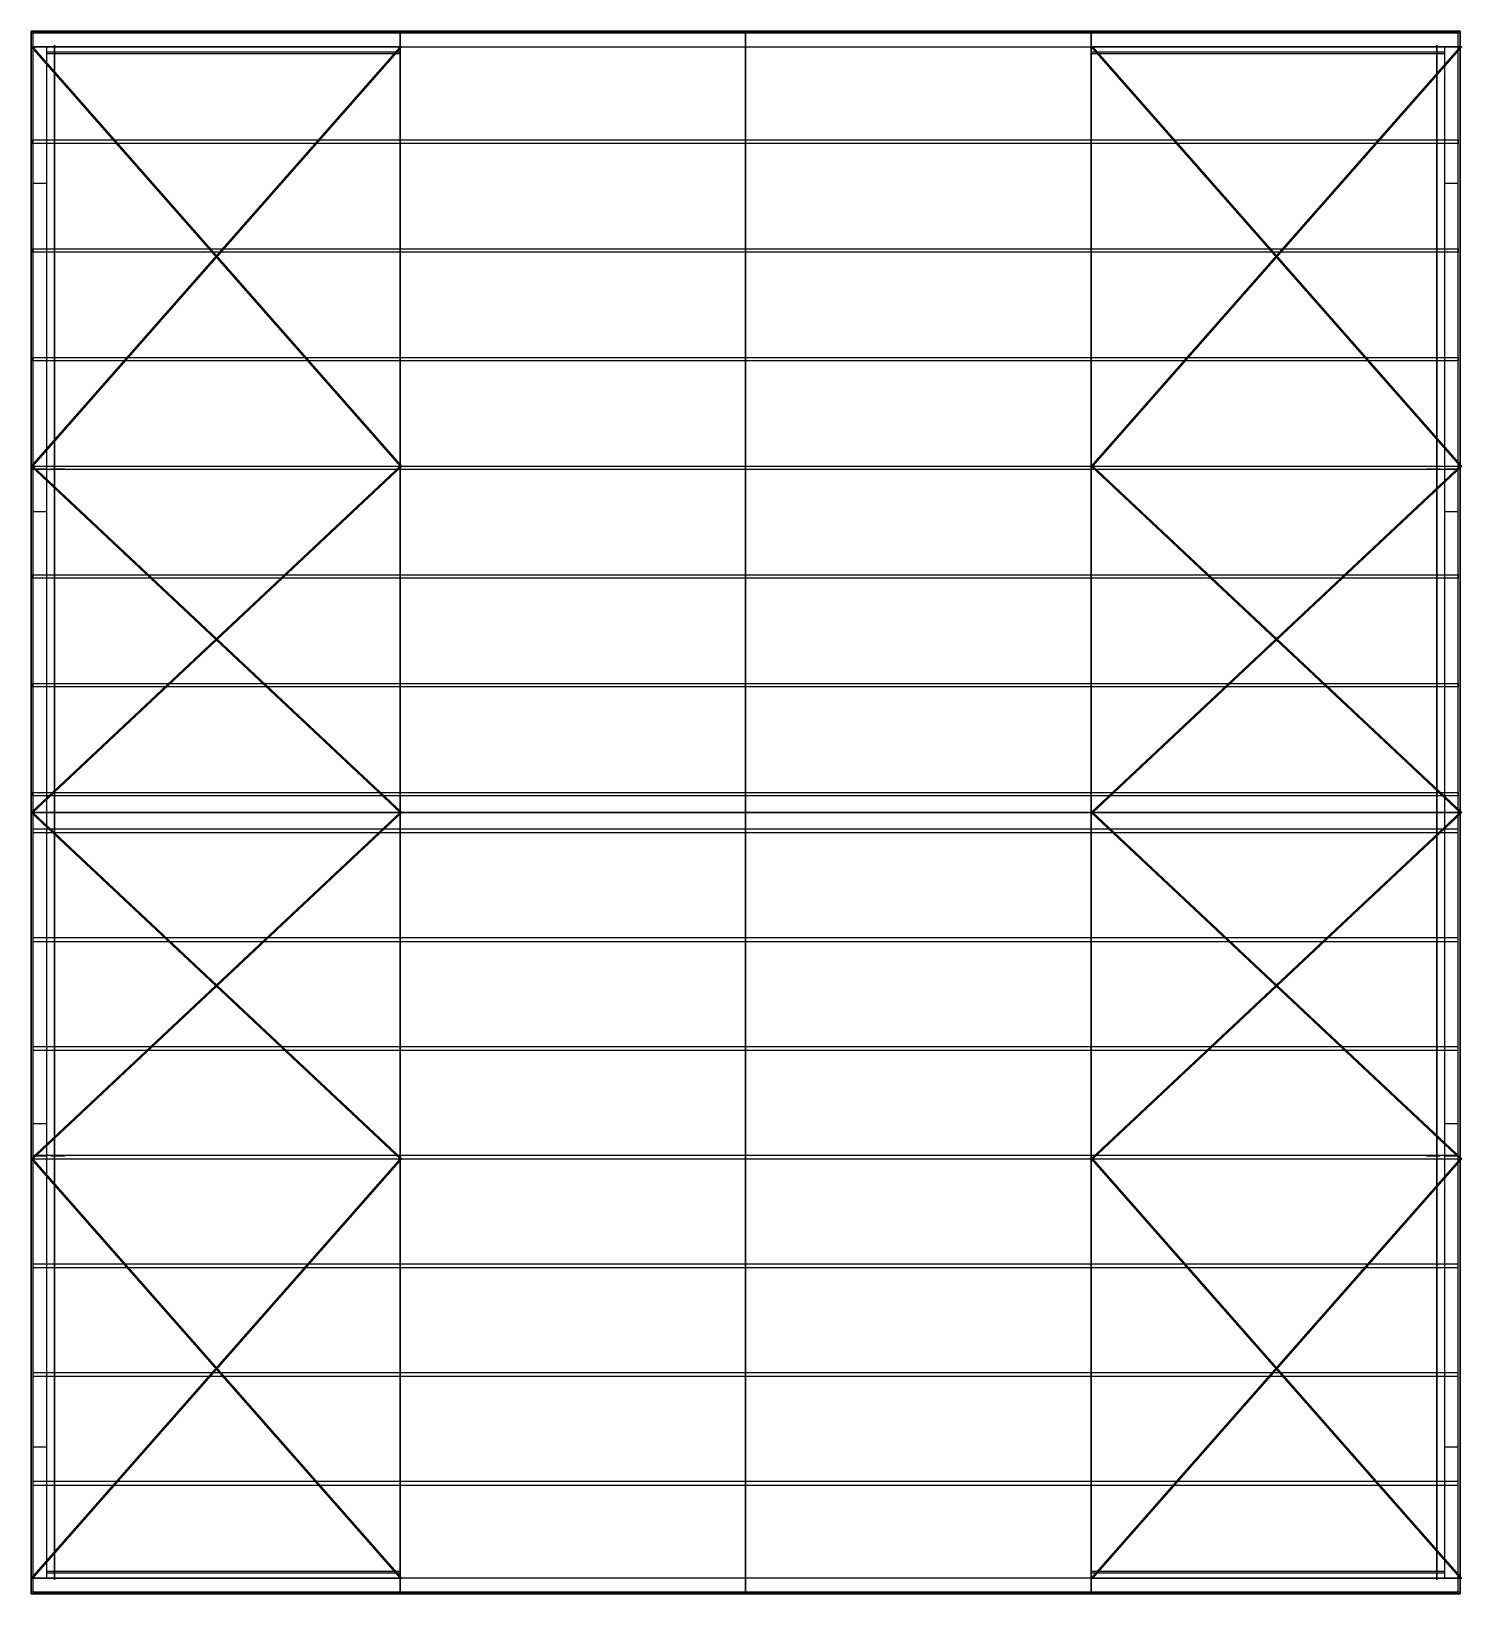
# Model space of a CAD drawing. Extents: x 0 to 20695, y 0 to 22596.
import ezdxf

# ---------------------------------------------------------------- set-up
doc = ezdxf.new("R2010")
doc.units = 0
doc.linetypes.add('CONTIN', pattern=[0])
for name, color, linetype in [('Building_Struts', 7, 'CONTIN'), ('Default', 7, 'CONTIN'), ('Floor_surface', 3, 'CONTIN'), ('Frame_lines', 7, 'CONTIN'), ('Roof_purlins', 4, 'CONTIN'), ('Roof_surface', 1, 'CONTIN'), ('Wall_Framing', 1, 'CONTIN'), ('Wall_girts', 5, 'CONTIN'), ('Wall_surfaces', 2, 'CONTIN'), ('Wind_bracing', 8, 'CONTIN')]:
    doc.layers.add(name, color=color, linetype=linetype)

# ---------------------------------------------------------------- blocks, each defined once
blk = doc.blocks.new('BUILD1')
at = {"layer": 'Building_Struts', "color": 4}
for points, invisible_edges in [([(210.039, 880.748, 210.63), (0, 880.748, 210.63), (0, 888.622, 210.63)], 12), ([(210.039, 880.748, 210.63), (0, 888.622, 210.63), (210.039, 888.622, 210.63)], 5), ([(813.78, 880.748, 210.63), (603.74, 880.748, 210.63), (603.74, 888.622, 210.63)], 12), ([(813.78, 880.748, 210.63), (603.74, 888.622, 210.63), (813.78, 888.622, 210.63)], 5), ([(0, 8.858, 210.63), (210.039, 8.858, 210.63), (210.039, 0.984, 210.63)], 12), ([(0, 8.858, 210.63), (210.039, 0.984, 210.63), (0, 0.984, 210.63)], 5), ([(603.74, 8.858, 210.63), (813.78, 8.858, 210.63), (813.78, 0.984, 210.63)], 12), ([(603.74, 8.858, 210.63), (813.78, 0.984, 210.63), (603.74, 0.984, 210.63)], 5)]:
    blk.add_3dface(points, dxfattribs=dict(at, invisible_edges=invisible_edges))
at = {"layer": 'Floor_surface', "color": 2}
for points, invisible_edges in [([(0, 0), (813.78, 0), (813.78, 889.606)], 12), ([(0, 0), (813.78, 889.606), (0, 889.606)], 5)]:
    blk.add_3dface(points, dxfattribs=dict(at, invisible_edges=invisible_edges))
at = {"layer": 'Frame_lines', "color": 1}
for points, invisible_edges in [([(13.189, 871.89, 19.685), (13.189, 881.732, 19.685), (13.189, 881.732, 279.528)], 12), ([(13.189, 871.89, 19.685), (13.189, 881.732, 279.528), (13.189, 854.173, 264.098)], 7), ([(13.189, 854.173, 264.098), (13.189, 881.732, 279.528), (13.189, 671.664, 332.054)], 13), ([(210.039, 871.89, 19.685), (210.039, 881.732, 19.685), (210.039, 881.732, 279.528)], 12), ([(210.039, 871.89, 19.685), (210.039, 881.732, 279.528), (210.039, 854.173, 264.098)], 7), ([(210.039, 854.173, 264.098), (210.039, 881.732, 279.528), (210.039, 671.664, 332.054)], 13), ([(406.89, 871.89, 19.685), (406.89, 881.732, 19.685), (406.89, 881.732, 279.528)], 12), ([(406.89, 871.89, 19.685), (406.89, 881.732, 279.528), (406.89, 854.173, 264.098)], 7), ([(406.89, 854.173, 264.098), (406.89, 881.732, 279.528), (406.89, 671.664, 332.054)], 13), ([(603.74, 871.89, 19.685), (603.74, 881.732, 19.685), (603.74, 881.732, 279.528)], 12), ([(603.74, 871.89, 19.685), (603.74, 881.732, 279.528), (603.74, 854.173, 264.098)], 7), ([(603.74, 854.173, 264.098), (603.74, 881.732, 279.528), (603.74, 671.664, 332.054)], 13), ([(800.591, 871.89, 19.685), (800.591, 881.732, 19.685), (800.591, 881.732, 279.528)], 12), ([(800.591, 871.89, 19.685), (800.591, 881.732, 279.528), (800.591, 854.173, 264.098)], 7), ([(800.591, 854.173, 264.098), (800.591, 881.732, 279.528), (800.591, 671.664, 332.054)], 13), ([(13.189, 854.173, 264.098), (13.189, 671.664, 332.054), (13.189, 668.322, 318.686)], 7), ([(210.039, 854.173, 264.098), (210.039, 671.664, 332.054), (210.039, 668.322, 318.686)], 7), ([(406.89, 854.173, 264.098), (406.89, 671.664, 332.054), (406.89, 668.322, 318.686)], 7), ([(603.74, 854.173, 264.098), (603.74, 671.664, 332.054), (603.74, 668.322, 318.686)], 7), ([(800.591, 854.173, 264.098), (800.591, 671.664, 332.054), (800.591, 668.322, 318.686)], 7), ([(13.189, 668.322, 318.686), (13.189, 671.664, 332.054), (13.189, 444.803, 390.748)], 13), ([(13.189, 668.322, 318.686), (13.189, 444.803, 390.748), (13.189, 444.803, 372.486)], 7), ([(210.039, 668.322, 318.686), (210.039, 671.664, 332.054), (210.039, 444.803, 390.748)], 13), ([(210.039, 668.322, 318.686), (210.039, 444.803, 390.748), (210.039, 444.803, 372.486)], 7), ([(406.89, 668.322, 318.686), (406.89, 671.664, 332.054), (406.89, 444.803, 390.748)], 13), ([(406.89, 668.322, 318.686), (406.89, 444.803, 390.748), (406.89, 444.803, 372.486)], 7), ([(603.74, 668.322, 318.686), (603.74, 671.664, 332.054), (603.74, 444.803, 390.748)], 13), ([(603.74, 668.322, 318.686), (603.74, 444.803, 390.748), (603.74, 444.803, 372.486)], 7), ([(800.591, 668.322, 318.686), (800.591, 671.664, 332.054), (800.591, 444.803, 390.748)], 13), ([(800.591, 668.322, 318.686), (800.591, 444.803, 390.748), (800.591, 444.803, 372.486)], 7), ([(13.189, 444.803, 372.486), (13.189, 444.803, 390.748), (13.189, 210.062, 332.052)], 13), ([(13.189, 444.803, 372.486), (13.189, 210.062, 332.052), (13.189, 213.404, 318.684)], 7), ([(210.039, 444.803, 372.486), (210.039, 444.803, 390.748), (210.039, 210.062, 332.052)], 13), ([(210.039, 444.803, 372.486), (210.039, 210.062, 332.052), (210.039, 213.404, 318.684)], 7), ([(406.89, 444.803, 372.486), (406.89, 444.803, 390.748), (406.89, 210.062, 332.052)], 13), ([(406.89, 444.803, 372.486), (406.89, 210.062, 332.052), (406.89, 213.404, 318.684)], 7), ([(603.74, 444.803, 372.486), (603.74, 444.803, 390.748), (603.74, 210.062, 332.052)], 13), ([(603.74, 444.803, 372.486), (603.74, 210.062, 332.052), (603.74, 213.404, 318.684)], 7), ([(800.591, 444.803, 372.486), (800.591, 444.803, 390.748), (800.591, 210.062, 332.052)], 13), ([(800.591, 444.803, 372.486), (800.591, 210.062, 332.052), (800.591, 213.404, 318.684)], 7), ([(13.189, 213.404, 318.684), (13.189, 210.062, 332.052), (13.189, 7.874, 279.528)], 13), ([(13.189, 213.404, 318.684), (13.189, 7.874, 279.528), (13.189, 35.433, 264.098)], 7), ([(210.039, 213.404, 318.684), (210.039, 210.062, 332.052), (210.039, 7.874, 279.528)], 13), ([(210.039, 213.404, 318.684), (210.039, 7.874, 279.528), (210.039, 35.433, 264.098)], 7), ([(406.89, 213.404, 318.684), (406.89, 210.062, 332.052), (406.89, 7.874, 279.528)], 13), ([(406.89, 213.404, 318.684), (406.89, 7.874, 279.528), (406.89, 35.433, 264.098)], 7), ([(603.74, 213.404, 318.684), (603.74, 210.062, 332.052), (603.74, 7.874, 279.528)], 13), ([(603.74, 213.404, 318.684), (603.74, 7.874, 279.528), (603.74, 35.433, 264.098)], 7), ([(800.591, 213.404, 318.684), (800.591, 210.062, 332.052), (800.591, 7.874, 279.528)], 13), ([(800.591, 213.404, 318.684), (800.591, 7.874, 279.528), (800.591, 35.433, 264.098)], 7), ([(13.189, 35.433, 264.098), (13.189, 7.874, 279.528), (13.189, 7.874, 19.685)], 13), ([(13.189, 35.433, 264.098), (13.189, 7.874, 19.685), (13.189, 17.717, 19.685)], 5), ([(210.039, 35.433, 264.098), (210.039, 7.874, 279.528), (210.039, 7.874, 19.685)], 13), ([(210.039, 35.433, 264.098), (210.039, 7.874, 19.685), (210.039, 17.717, 19.685)], 5), ([(406.89, 35.433, 264.098), (406.89, 7.874, 279.528), (406.89, 7.874, 19.685)], 13), ([(406.89, 35.433, 264.098), (406.89, 7.874, 19.685), (406.89, 17.717, 19.685)], 5), ([(603.74, 35.433, 264.098), (603.74, 7.874, 279.528), (603.74, 7.874, 19.685)], 13), ([(603.74, 35.433, 264.098), (603.74, 7.874, 19.685), (603.74, 17.717, 19.685)], 5), ([(800.591, 35.433, 264.098), (800.591, 7.874, 279.528), (800.591, 7.874, 19.685)], 13), ([(800.591, 35.433, 264.098), (800.591, 7.874, 19.685), (800.591, 17.717, 19.685)], 5)]:
    blk.add_3dface(points, dxfattribs=dict(at, invisible_edges=invisible_edges))
at = {"layer": 'Roof_purlins', "color": 4}
for points, invisible_edges in [([(0.984, 888.622, 279.766), (0.984, 888.622, 287.64), (210.039, 888.622, 287.64)], 12), ([(0.984, 888.622, 279.766), (210.039, 888.622, 287.64), (210.039, 888.622, 279.766)], 5), ([(210.039, 888.622, 279.766), (210.039, 888.622, 287.64), (406.89, 888.622, 287.64)], 12), ([(210.039, 888.622, 279.766), (406.89, 888.622, 287.64), (406.89, 888.622, 279.766)], 5), ([(406.89, 888.622, 279.766), (406.89, 888.622, 287.64), (603.74, 888.622, 287.64)], 12), ([(406.89, 888.622, 279.766), (603.74, 888.622, 287.64), (603.74, 888.622, 279.766)], 5), ([(603.74, 888.622, 279.766), (603.74, 888.622, 287.64), (812.795, 888.622, 287.64)], 12), ([(603.74, 888.622, 279.766), (812.795, 888.622, 287.64), (812.795, 888.622, 279.766)], 5), ([(0.984, 825.791, 295.242), (0.984, 827.701, 302.881), (210.039, 827.701, 302.881)], 12), ([(0.984, 825.791, 295.242), (210.039, 827.701, 302.881), (210.039, 825.791, 295.242)], 5), ([(210.039, 825.791, 295.242), (210.039, 827.701, 302.881), (406.89, 827.701, 302.881)], 12), ([(210.039, 825.791, 295.242), (406.89, 827.701, 302.881), (406.89, 825.791, 295.242)], 5), ([(406.89, 825.791, 295.242), (406.89, 827.701, 302.881), (603.74, 827.701, 302.881)], 12), ([(406.89, 825.791, 295.242), (603.74, 827.701, 302.881), (603.74, 825.791, 295.242)], 5), ([(603.74, 825.791, 295.242), (603.74, 827.701, 302.881), (812.795, 827.701, 302.881)], 12), ([(603.74, 825.791, 295.242), (812.795, 827.701, 302.881), (812.795, 825.791, 295.242)], 5), ([(0.984, 763.886, 310.721), (0.984, 765.796, 318.36), (210.039, 765.796, 318.36)], 12), ([(0.984, 763.886, 310.721), (210.039, 765.796, 318.36), (210.039, 763.886, 310.721)], 5), ([(210.039, 763.886, 310.721), (210.039, 765.796, 318.36), (406.89, 765.796, 318.36)], 12), ([(210.039, 763.886, 310.721), (406.89, 765.796, 318.36), (406.89, 763.886, 310.721)], 5), ([(406.89, 763.886, 310.721), (406.89, 765.796, 318.36), (603.74, 765.796, 318.36)], 12), ([(406.89, 763.886, 310.721), (603.74, 765.796, 318.36), (603.74, 763.886, 310.721)], 5), ([(603.74, 763.886, 310.721), (603.74, 765.796, 318.36), (812.795, 765.796, 318.36)], 12), ([(603.74, 763.886, 310.721), (812.795, 765.796, 318.36), (812.795, 763.886, 310.721)], 5), ([(0.984, 701.981, 326.2), (0.984, 703.891, 333.839), (210.039, 703.891, 333.839)], 12), ([(0.984, 701.981, 326.2), (210.039, 703.891, 333.839), (210.039, 701.981, 326.2)], 5), ([(210.039, 701.981, 326.2), (210.039, 703.891, 333.839), (406.89, 703.891, 333.839)], 12), ([(210.039, 701.981, 326.2), (406.89, 703.891, 333.839), (406.89, 701.981, 326.2)], 5), ([(406.89, 701.981, 326.2), (406.89, 703.891, 333.839), (603.74, 703.891, 333.839)], 12), ([(406.89, 701.981, 326.2), (603.74, 703.891, 333.839), (603.74, 701.981, 326.2)], 5), ([(603.74, 701.981, 326.2), (603.74, 703.891, 333.839), (812.795, 703.891, 333.839)], 12), ([(603.74, 701.981, 326.2), (812.795, 703.891, 333.839), (812.795, 701.981, 326.2)], 5), ([(0.984, 640.072, 341.68), (0.984, 641.982, 349.319), (210.039, 641.982, 349.319)], 12), ([(0.984, 640.072, 341.68), (210.039, 641.982, 349.319), (210.039, 640.072, 341.68)], 5), ([(210.039, 640.072, 341.68), (210.039, 641.982, 349.319), (406.89, 641.982, 349.319)], 12), ([(210.039, 640.072, 341.68), (406.89, 641.982, 349.319), (406.89, 640.072, 341.68)], 5), ([(406.89, 640.072, 341.68), (406.89, 641.982, 349.319), (603.74, 641.982, 349.319)], 12), ([(406.89, 640.072, 341.68), (603.74, 641.982, 349.319), (603.74, 640.072, 341.68)], 5), ([(603.74, 640.072, 341.68), (603.74, 641.982, 349.319), (812.795, 641.982, 349.319)], 12), ([(603.74, 640.072, 341.68), (812.795, 641.982, 349.319), (812.795, 640.072, 341.68)], 5), ([(0.984, 578.167, 357.159), (0.984, 580.077, 364.798), (210.039, 580.077, 364.798)], 12), ([(0.984, 578.167, 357.159), (210.039, 580.077, 364.798), (210.039, 578.167, 357.159)], 5), ([(210.039, 578.167, 357.159), (210.039, 580.077, 364.798), (406.89, 580.077, 364.798)], 12), ([(210.039, 578.167, 357.159), (406.89, 580.077, 364.798), (406.89, 578.167, 357.159)], 5), ([(406.89, 578.167, 357.159), (406.89, 580.077, 364.798), (603.74, 580.077, 364.798)], 12), ([(406.89, 578.167, 357.159), (603.74, 580.077, 364.798), (603.74, 578.167, 357.159)], 5), ([(603.74, 578.167, 357.159), (603.74, 580.077, 364.798), (812.795, 580.077, 364.798)], 12), ([(603.74, 578.167, 357.159), (812.795, 580.077, 364.798), (812.795, 578.167, 357.159)], 5), ([(0.984, 516.262, 372.638), (0.984, 518.172, 380.277), (210.039, 518.172, 380.277)], 12), ([(0.984, 516.262, 372.638), (210.039, 518.172, 380.277), (210.039, 516.262, 372.638)], 5), ([(210.039, 516.262, 372.638), (210.039, 518.172, 380.277), (406.89, 518.172, 380.277)], 12), ([(210.039, 516.262, 372.638), (406.89, 518.172, 380.277), (406.89, 516.262, 372.638)], 5), ([(406.89, 516.262, 372.638), (406.89, 518.172, 380.277), (603.74, 518.172, 380.277)], 12), ([(406.89, 516.262, 372.638), (603.74, 518.172, 380.277), (603.74, 516.262, 372.638)], 5), ([(603.74, 516.262, 372.638), (603.74, 518.172, 380.277), (812.795, 518.172, 380.277)], 12), ([(603.74, 516.262, 372.638), (812.795, 518.172, 380.277), (812.795, 516.262, 372.638)], 5), ([(0.984, 454.356, 388.117), (0.984, 456.266, 395.756), (210.039, 456.266, 395.756)], 12), ([(0.984, 454.356, 388.117), (210.039, 456.266, 395.756), (210.039, 454.356, 388.117)], 5), ([(210.039, 454.356, 388.117), (210.039, 456.266, 395.756), (406.89, 456.266, 395.756)], 12), ([(210.039, 454.356, 388.117), (406.89, 456.266, 395.756), (406.89, 454.356, 388.117)], 5), ([(406.89, 454.356, 388.117), (406.89, 456.266, 395.756), (603.74, 456.266, 395.756)], 12), ([(406.89, 454.356, 388.117), (603.74, 456.266, 395.756), (603.74, 454.356, 388.117)], 5), ([(603.74, 454.356, 388.117), (603.74, 456.266, 395.756), (812.795, 456.266, 395.756)], 12), ([(603.74, 454.356, 388.117), (812.795, 456.266, 395.756), (812.795, 454.356, 388.117)], 5), ([(0.984, 435.255, 388.118), (0.984, 433.345, 395.757), (210.039, 433.345, 395.757)], 12), ([(0.984, 435.255, 388.118), (210.039, 433.345, 395.757), (210.039, 435.255, 388.118)], 5), ([(210.039, 435.255, 388.118), (210.039, 433.345, 395.757), (406.89, 433.345, 395.757)], 12), ([(210.039, 435.255, 388.118), (406.89, 433.345, 395.757), (406.89, 435.255, 388.118)], 5), ([(406.89, 435.255, 388.118), (406.89, 433.345, 395.757), (603.74, 433.345, 395.757)], 12), ([(406.89, 435.255, 388.118), (603.74, 433.345, 395.757), (603.74, 435.255, 388.118)], 5), ([(603.74, 435.255, 388.118), (603.74, 433.345, 395.757), (812.795, 433.345, 395.757)], 12), ([(603.74, 435.255, 388.118), (812.795, 433.345, 395.757), (812.795, 435.255, 388.118)], 5), ([(0.984, 373.35, 372.639), (0.984, 371.44, 380.278), (210.039, 371.44, 380.278)], 12), ([(0.984, 373.35, 372.639), (210.039, 371.44, 380.278), (210.039, 373.35, 372.639)], 5), ([(210.039, 373.35, 372.639), (210.039, 371.44, 380.278), (406.89, 371.44, 380.278)], 12), ([(210.039, 373.35, 372.639), (406.89, 371.44, 380.278), (406.89, 373.35, 372.639)], 5), ([(406.89, 373.35, 372.639), (406.89, 371.44, 380.278), (603.74, 371.44, 380.278)], 12), ([(406.89, 373.35, 372.639), (603.74, 371.44, 380.278), (603.74, 373.35, 372.639)], 5), ([(603.74, 373.35, 372.639), (603.74, 371.44, 380.278), (812.795, 371.44, 380.278)], 12), ([(603.74, 373.35, 372.639), (812.795, 371.44, 380.278), (812.795, 373.35, 372.639)], 5), ([(0.984, 311.445, 357.16), (0.984, 309.535, 364.799), (210.039, 309.535, 364.799)], 12), ([(0.984, 311.445, 357.16), (210.039, 309.535, 364.799), (210.039, 311.445, 357.16)], 5), ([(210.039, 311.445, 357.16), (210.039, 309.535, 364.799), (406.89, 309.535, 364.799)], 12), ([(210.039, 311.445, 357.16), (406.89, 309.535, 364.799), (406.89, 311.445, 357.16)], 5), ([(406.89, 311.445, 357.16), (406.89, 309.535, 364.799), (603.74, 309.535, 364.799)], 12), ([(406.89, 311.445, 357.16), (603.74, 309.535, 364.799), (603.74, 311.445, 357.16)], 5), ([(603.74, 311.445, 357.16), (603.74, 309.535, 364.799), (812.795, 309.535, 364.799)], 12), ([(603.74, 311.445, 357.16), (812.795, 309.535, 364.799), (812.795, 311.445, 357.16)], 5), ([(0.984, 249.54, 341.681), (0.984, 247.629, 349.32), (210.039, 247.629, 349.32)], 12), ([(0.984, 249.54, 341.681), (210.039, 247.629, 349.32), (210.039, 249.54, 341.681)], 5), ([(210.039, 249.54, 341.681), (210.039, 247.629, 349.32), (406.89, 247.629, 349.32)], 12), ([(210.039, 249.54, 341.681), (406.89, 247.629, 349.32), (406.89, 249.54, 341.681)], 5), ([(406.89, 249.54, 341.681), (406.89, 247.629, 349.32), (603.74, 247.629, 349.32)], 12), ([(406.89, 249.54, 341.681), (603.74, 247.629, 349.32), (603.74, 249.54, 341.681)], 5), ([(603.74, 249.54, 341.681), (603.74, 247.629, 349.32), (812.795, 247.629, 349.32)], 12), ([(603.74, 249.54, 341.681), (812.795, 247.629, 349.32), (812.795, 249.54, 341.681)], 5), ([(0.984, 187.631, 326.201), (0.984, 185.721, 333.84), (210.039, 185.721, 333.84)], 12), ([(0.984, 187.631, 326.201), (210.039, 185.721, 333.84), (210.039, 187.631, 326.201)], 5), ([(210.039, 187.631, 326.201), (210.039, 185.721, 333.84), (406.89, 185.721, 333.84)], 12), ([(210.039, 187.631, 326.201), (406.89, 185.721, 333.84), (406.89, 187.631, 326.201)], 5), ([(406.89, 187.631, 326.201), (406.89, 185.721, 333.84), (603.74, 185.721, 333.84)], 12), ([(406.89, 187.631, 326.201), (603.74, 185.721, 333.84), (603.74, 187.631, 326.201)], 5), ([(603.74, 187.631, 326.201), (603.74, 185.721, 333.84), (812.795, 185.721, 333.84)], 12), ([(603.74, 187.631, 326.201), (812.795, 185.721, 333.84), (812.795, 187.631, 326.201)], 5), ([(0.984, 125.725, 310.722), (0.984, 123.815, 318.361), (210.039, 123.815, 318.361)], 12), ([(0.984, 125.725, 310.722), (210.039, 123.815, 318.361), (210.039, 125.725, 310.722)], 5), ([(210.039, 125.725, 310.722), (210.039, 123.815, 318.361), (406.89, 123.815, 318.361)], 12), ([(210.039, 125.725, 310.722), (406.89, 123.815, 318.361), (406.89, 125.725, 310.722)], 5), ([(406.89, 125.725, 310.722), (406.89, 123.815, 318.361), (603.74, 123.815, 318.361)], 12), ([(406.89, 125.725, 310.722), (603.74, 123.815, 318.361), (603.74, 125.725, 310.722)], 5), ([(603.74, 125.725, 310.722), (603.74, 123.815, 318.361), (812.795, 123.815, 318.361)], 12), ([(603.74, 125.725, 310.722), (812.795, 123.815, 318.361), (812.795, 125.725, 310.722)], 5), ([(0.984, 63.82, 295.243), (0.984, 61.91, 302.882), (210.039, 61.91, 302.882)], 12), ([(0.984, 63.82, 295.243), (210.039, 61.91, 302.882), (210.039, 63.82, 295.243)], 5), ([(210.039, 63.82, 295.243), (210.039, 61.91, 302.882), (406.89, 61.91, 302.882)], 12), ([(210.039, 63.82, 295.243), (406.89, 61.91, 302.882), (406.89, 63.82, 295.243)], 5), ([(406.89, 63.82, 295.243), (406.89, 61.91, 302.882), (603.74, 61.91, 302.882)], 12), ([(406.89, 63.82, 295.243), (603.74, 61.91, 302.882), (603.74, 63.82, 295.243)], 5), ([(603.74, 63.82, 295.243), (603.74, 61.91, 302.882), (812.795, 61.91, 302.882)], 12), ([(603.74, 63.82, 295.243), (812.795, 61.91, 302.882), (812.795, 63.82, 295.243)], 5), ([(0.984, 0.984, 279.766), (0.984, 0.984, 287.64), (210.039, 0.984, 287.64)], 12), ([(0.984, 0.984, 279.766), (210.039, 0.984, 287.64), (210.039, 0.984, 279.766)], 5), ([(210.039, 0.984, 279.766), (210.039, 0.984, 287.64), (406.89, 0.984, 287.64)], 12), ([(210.039, 0.984, 279.766), (406.89, 0.984, 287.64), (406.89, 0.984, 279.766)], 5), ([(406.89, 0.984, 279.766), (406.89, 0.984, 287.64), (603.74, 0.984, 287.64)], 12), ([(406.89, 0.984, 279.766), (603.74, 0.984, 287.64), (603.74, 0.984, 279.766)], 5), ([(603.74, 0.984, 279.766), (603.74, 0.984, 287.64), (812.795, 0.984, 287.64)], 12), ([(603.74, 0.984, 279.766), (812.795, 0.984, 287.64), (812.795, 0.984, 279.766)], 5)]:
    blk.add_3dface(points, dxfattribs=dict(at, invisible_edges=invisible_edges))
at = {"layer": 'Roof_surface', "color": 7}
for points, invisible_edges in [([(0, 889.606, 287.402), (0, 444.803, 398.622), (813.78, 444.803, 398.622)], 12), ([(0, 889.606, 287.402), (813.78, 444.803, 398.622), (813.78, 889.606, 287.402)], 5), ([(0, 444.803, 398.622), (0, 0, 287.402), (813.78, 0, 287.402)], 12), ([(0, 444.803, 398.622), (813.78, 0, 287.402), (813.78, 444.803, 398.622)], 5)]:
    blk.add_3dface(points, dxfattribs=dict(at, invisible_edges=invisible_edges))
at = {"layer": 'Wall_Framing', "color": 1}
for points, invisible_edges in [([(19.094, 640.197, 19.685), (11.22, 640.197, 19.685), (11.22, 640.197, 333.033)], 12), ([(19.094, 640.197, 19.685), (11.22, 640.197, 333.033), (19.094, 640.197, 333.033)], 5), ([(794.685, 640.197, 19.685), (802.559, 640.197, 19.685), (802.559, 640.197, 333.033)], 12), ([(794.685, 640.197, 19.685), (802.559, 640.197, 333.033), (794.685, 640.197, 333.033)], 5), ([(19.094, 249.409, 19.685), (11.22, 249.409, 19.685), (11.22, 249.409, 333.033)], 12), ([(19.094, 249.409, 19.685), (11.22, 249.409, 333.033), (19.094, 249.409, 333.033)], 5), ([(794.685, 249.409, 19.685), (802.559, 249.409, 19.685), (802.559, 249.409, 333.033)], 12), ([(794.685, 249.409, 19.685), (802.559, 249.409, 333.033), (794.685, 249.409, 333.033)], 5)]:
    blk.add_3dface(points, dxfattribs=dict(at, invisible_edges=invisible_edges))
at = {"layer": 'Wall_girts', "color": 5}
for points, invisible_edges in [([(210.039, 880.748, 152.756), (210.039, 888.622, 152.756), (0.984, 888.622, 152.756)], 12), ([(210.039, 880.748, 152.756), (0.984, 888.622, 152.756), (0.984, 880.748, 152.756)], 5), ([(210.039, 880.748, 208.661), (210.039, 888.622, 208.661), (0.984, 888.622, 208.661)], 12), ([(210.039, 880.748, 208.661), (0.984, 888.622, 208.661), (0.984, 880.748, 208.661)], 5), ([(210.039, 880.748, 255.906), (210.039, 888.622, 255.906), (0.984, 888.622, 255.906)], 12), ([(210.039, 880.748, 255.906), (0.984, 888.622, 255.906), (0.984, 880.748, 255.906)], 5), ([(8.858, 880.748, 152.756), (0.984, 880.748, 152.756), (0.984, 640.197, 152.756)], 12), ([(8.858, 880.748, 152.756), (0.984, 640.197, 152.756), (8.858, 640.197, 152.756)], 5), ([(8.858, 880.748, 208.661), (0.984, 880.748, 208.661), (0.984, 640.197, 208.661)], 12), ([(8.858, 880.748, 208.661), (0.984, 640.197, 208.661), (8.858, 640.197, 208.661)], 5), ([(8.858, 880.748, 255.906), (0.984, 880.748, 255.906), (0.984, 640.197, 255.906)], 12), ([(8.858, 880.748, 255.906), (0.984, 640.197, 255.906), (8.858, 640.197, 255.906)], 5), ([(406.89, 880.748, 152.756), (406.89, 888.622, 152.756), (210.039, 888.622, 152.756)], 12), ([(406.89, 880.748, 152.756), (210.039, 888.622, 152.756), (210.039, 880.748, 152.756)], 5), ([(406.89, 880.748, 208.661), (406.89, 888.622, 208.661), (210.039, 888.622, 208.661)], 12), ([(406.89, 880.748, 208.661), (210.039, 888.622, 208.661), (210.039, 880.748, 208.661)], 5), ([(406.89, 880.748, 255.906), (406.89, 888.622, 255.906), (210.039, 888.622, 255.906)], 12), ([(406.89, 880.748, 255.906), (210.039, 888.622, 255.906), (210.039, 880.748, 255.906)], 5), ([(603.74, 880.748, 152.756), (603.74, 888.622, 152.756), (406.89, 888.622, 152.756)], 12), ([(603.74, 880.748, 152.756), (406.89, 888.622, 152.756), (406.89, 880.748, 152.756)], 5), ([(603.74, 880.748, 208.661), (603.74, 888.622, 208.661), (406.89, 888.622, 208.661)], 12), ([(603.74, 880.748, 208.661), (406.89, 888.622, 208.661), (406.89, 880.748, 208.661)], 5), ([(603.74, 880.748, 255.906), (603.74, 888.622, 255.906), (406.89, 888.622, 255.906)], 12), ([(603.74, 880.748, 255.906), (406.89, 888.622, 255.906), (406.89, 880.748, 255.906)], 5), ([(812.795, 880.748, 152.756), (812.795, 888.622, 152.756), (603.74, 888.622, 152.756)], 12), ([(812.795, 880.748, 152.756), (603.74, 888.622, 152.756), (603.74, 880.748, 152.756)], 5), ([(812.795, 880.748, 208.661), (812.795, 888.622, 208.661), (603.74, 888.622, 208.661)], 12), ([(812.795, 880.748, 208.661), (603.74, 888.622, 208.661), (603.74, 880.748, 208.661)], 5), ([(812.795, 880.748, 255.906), (812.795, 888.622, 255.906), (603.74, 888.622, 255.906)], 12), ([(812.795, 880.748, 255.906), (603.74, 888.622, 255.906), (603.74, 880.748, 255.906)], 5), ([(804.921, 640.197, 152.756), (812.795, 640.197, 152.756), (812.795, 880.748, 152.756)], 12), ([(804.921, 640.197, 152.756), (812.795, 880.748, 152.756), (804.921, 880.748, 152.756)], 5), ([(804.921, 640.197, 208.661), (812.795, 640.197, 208.661), (812.795, 880.748, 208.661)], 12), ([(804.921, 640.197, 208.661), (812.795, 880.748, 208.661), (804.921, 880.748, 208.661)], 5), ([(804.921, 640.197, 255.906), (812.795, 640.197, 255.906), (812.795, 880.748, 255.906)], 12), ([(804.921, 640.197, 255.906), (812.795, 880.748, 255.906), (804.921, 880.748, 255.906)], 5), ([(8.858, 803.006, 299.213), (0.984, 803.006, 299.213), (0.984, 640.197, 299.213)], 12), ([(8.858, 803.006, 299.213), (0.984, 640.197, 299.213), (8.858, 640.197, 299.213)], 5), ([(804.921, 640.197, 299.213), (812.795, 640.197, 299.213), (812.795, 803.006, 299.213)], 12), ([(804.921, 640.197, 299.213), (812.795, 803.006, 299.213), (804.921, 803.006, 299.213)], 5), ([(8.858, 640.197, 152.756), (0.984, 640.197, 152.756), (0.984, 249.409, 152.756)], 12), ([(8.858, 640.197, 152.756), (0.984, 249.409, 152.756), (8.858, 249.409, 152.756)], 5), ([(8.858, 640.197, 208.661), (0.984, 640.197, 208.661), (0.984, 249.409, 208.661)], 12), ([(8.858, 640.197, 208.661), (0.984, 249.409, 208.661), (8.858, 249.409, 208.661)], 5), ([(8.858, 640.197, 255.906), (0.984, 640.197, 255.906), (0.984, 249.409, 255.906)], 12), ([(8.858, 640.197, 255.906), (0.984, 249.409, 255.906), (8.858, 249.409, 255.906)], 5), ([(8.858, 640.197, 299.213), (0.984, 640.197, 299.213), (0.984, 249.409, 299.213)], 12), ([(8.858, 640.197, 299.213), (0.984, 249.409, 299.213), (8.858, 249.409, 299.213)], 5), ([(804.921, 249.409, 152.756), (812.795, 249.409, 152.756), (812.795, 640.197, 152.756)], 12), ([(804.921, 249.409, 152.756), (812.795, 640.197, 152.756), (804.921, 640.197, 152.756)], 5), ([(804.921, 249.409, 208.661), (812.795, 249.409, 208.661), (812.795, 640.197, 208.661)], 12), ([(804.921, 249.409, 208.661), (812.795, 640.197, 208.661), (804.921, 640.197, 208.661)], 5), ([(804.921, 249.409, 255.906), (812.795, 249.409, 255.906), (812.795, 640.197, 255.906)], 12), ([(804.921, 249.409, 255.906), (812.795, 640.197, 255.906), (804.921, 640.197, 255.906)], 5), ([(804.921, 249.409, 299.213), (812.795, 249.409, 299.213), (812.795, 640.197, 299.213)], 12), ([(804.921, 249.409, 299.213), (812.795, 640.197, 299.213), (804.921, 640.197, 299.213)], 5), ([(8.858, 615.995, 346.457), (0.984, 615.995, 346.457), (0.984, 267.669, 346.457)], 12), ([(8.858, 615.995, 346.457), (0.984, 267.669, 346.457), (8.858, 267.669, 346.457)], 5), ([(804.921, 267.669, 346.457), (812.795, 267.669, 346.457), (812.795, 615.995, 346.457)], 12), ([(804.921, 267.669, 346.457), (812.795, 615.995, 346.457), (804.921, 615.995, 346.457)], 5), ([(8.858, 249.409, 152.756), (0.984, 249.409, 152.756), (0.984, 8.858, 152.756)], 12), ([(8.858, 249.409, 152.756), (0.984, 8.858, 152.756), (8.858, 8.858, 152.756)], 5), ([(8.858, 249.409, 208.661), (0.984, 249.409, 208.661), (0.984, 8.858, 208.661)], 12), ([(8.858, 249.409, 208.661), (0.984, 8.858, 208.661), (8.858, 8.858, 208.661)], 5), ([(8.858, 249.409, 255.906), (0.984, 249.409, 255.906), (0.984, 8.858, 255.906)], 12), ([(8.858, 249.409, 255.906), (0.984, 8.858, 255.906), (8.858, 8.858, 255.906)], 5), ([(8.858, 249.409, 299.213), (0.984, 249.409, 299.213), (0.984, 83.649, 299.213)], 12), ([(8.858, 249.409, 299.213), (0.984, 83.649, 299.213), (8.858, 83.649, 299.213)], 5), ([(804.921, 8.858, 152.756), (812.795, 8.858, 152.756), (812.795, 249.409, 152.756)], 12), ([(804.921, 8.858, 152.756), (812.795, 249.409, 152.756), (804.921, 249.409, 152.756)], 5), ([(804.921, 8.858, 208.661), (812.795, 8.858, 208.661), (812.795, 249.409, 208.661)], 12), ([(804.921, 8.858, 208.661), (812.795, 249.409, 208.661), (804.921, 249.409, 208.661)], 5), ([(804.921, 8.858, 255.906), (812.795, 8.858, 255.906), (812.795, 249.409, 255.906)], 12), ([(804.921, 8.858, 255.906), (812.795, 249.409, 255.906), (804.921, 249.409, 255.906)], 5), ([(804.921, 83.649, 299.213), (812.795, 83.649, 299.213), (812.795, 249.409, 299.213)], 12), ([(804.921, 83.649, 299.213), (812.795, 249.409, 299.213), (804.921, 249.409, 299.213)], 5), ([(0.984, 8.858, 152.756), (0.984, 0.984, 152.756), (210.039, 0.984, 152.756)], 12), ([(0.984, 8.858, 152.756), (210.039, 0.984, 152.756), (210.039, 8.858, 152.756)], 5), ([(0.984, 8.858, 208.661), (0.984, 0.984, 208.661), (210.039, 0.984, 208.661)], 12), ([(0.984, 8.858, 208.661), (210.039, 0.984, 208.661), (210.039, 8.858, 208.661)], 5), ([(0.984, 8.858, 255.906), (0.984, 0.984, 255.906), (210.039, 0.984, 255.906)], 12), ([(0.984, 8.858, 255.906), (210.039, 0.984, 255.906), (210.039, 8.858, 255.906)], 5), ([(210.039, 8.858, 152.756), (210.039, 0.984, 152.756), (406.89, 0.984, 152.756)], 12), ([(210.039, 8.858, 152.756), (406.89, 0.984, 152.756), (406.89, 8.858, 152.756)], 5), ([(210.039, 8.858, 208.661), (210.039, 0.984, 208.661), (406.89, 0.984, 208.661)], 12), ([(210.039, 8.858, 208.661), (406.89, 0.984, 208.661), (406.89, 8.858, 208.661)], 5), ([(210.039, 8.858, 255.906), (210.039, 0.984, 255.906), (406.89, 0.984, 255.906)], 12), ([(210.039, 8.858, 255.906), (406.89, 0.984, 255.906), (406.89, 8.858, 255.906)], 5), ([(406.89, 8.858, 152.756), (406.89, 0.984, 152.756), (603.74, 0.984, 152.756)], 12), ([(406.89, 8.858, 152.756), (603.74, 0.984, 152.756), (603.74, 8.858, 152.756)], 5), ([(406.89, 8.858, 208.661), (406.89, 0.984, 208.661), (603.74, 0.984, 208.661)], 12), ([(406.89, 8.858, 208.661), (603.74, 0.984, 208.661), (603.74, 8.858, 208.661)], 5), ([(406.89, 8.858, 255.906), (406.89, 0.984, 255.906), (603.74, 0.984, 255.906)], 12), ([(406.89, 8.858, 255.906), (603.74, 0.984, 255.906), (603.74, 8.858, 255.906)], 5), ([(603.74, 8.858, 152.756), (603.74, 0.984, 152.756), (812.795, 0.984, 152.756)], 12), ([(603.74, 8.858, 152.756), (812.795, 0.984, 152.756), (812.795, 8.858, 152.756)], 5), ([(603.74, 8.858, 208.661), (603.74, 0.984, 208.661), (812.795, 0.984, 208.661)], 12), ([(603.74, 8.858, 208.661), (812.795, 0.984, 208.661), (812.795, 8.858, 208.661)], 5), ([(603.74, 8.858, 255.906), (603.74, 0.984, 255.906), (812.795, 0.984, 255.906)], 12), ([(603.74, 8.858, 255.906), (812.795, 0.984, 255.906), (812.795, 8.858, 255.906)], 5)]:
    blk.add_3dface(points, dxfattribs=dict(at, invisible_edges=invisible_edges))
at = {"layer": 'Wall_surfaces', "color": 7}
for points, invisible_edges in [([(0, 640.197, 287.402), (0, 640.197, 349.765), (0, 889.606, 287.402)], 13), ([(0, 640.197, 287.402), (0, 889.606, 287.402), (0, 889.606, 287.402)], 13), ([(0, 889.606, 149.606), (0, 889.606, 287.402), (0, 889.606, 149.606)], 14), ([(0, 889.606, 149.606), (0, 889.606, 287.402), (0, 640.197, 287.402)], 14), ([(0, 889.606, 149.606), (0, 640.197, 287.402), (0, 640.197, 149.606)], 15), ([(0, 889.606, 149.606), (0, 640.197, 149.606), (0, 889.606, 149.606)], 5), ([(0, 889.606), (0, 889.606, 149.606), (0, 889.606)], 15), ([(0, 889.606, 149.606), (0, 640.197, 149.606), (0, 889.606, 149.606)], 13), ([(0, 889.606), (0, 640.197), (0, 889.606)], 15), ([(0, 889.606, 149.606), (0, 889.606, 287.402), (0, 889.606, 149.606)], 5), ([(210.039, 889.606, 149.606), (210.039, 889.606, 287.402), (0, 889.606, 287.402)], 13), ([(210.039, 889.606, 149.606), (0, 889.606, 287.402), (0, 889.606, 149.606)], 13), ([(210.039, 889.606, 149.606), (0, 889.606, 149.606), (210.039, 889.606, 149.606)], 5), ([(0, 889.606), (0, 889.606, 149.606), (0, 889.606)], 15), ([(210.039, 889.606, 149.606), (0, 889.606, 149.606), (210.039, 889.606, 149.606)], 13), ([(210.039, 889.606), (0, 889.606), (210.039, 889.606)], 15), ([(210.039, 889.606, 149.606), (210.039, 889.606, 287.402), (210.039, 889.606, 149.606)], 7), ([(406.89, 889.606, 149.606), (406.89, 889.606, 287.402), (210.039, 889.606, 287.402)], 13), ([(406.89, 889.606, 149.606), (210.039, 889.606, 287.402), (210.039, 889.606, 149.606)], 15), ([(406.89, 889.606, 149.606), (210.039, 889.606, 149.606), (406.89, 889.606, 149.606)], 5), ([(210.039, 889.606), (210.039, 889.606, 149.606), (210.039, 889.606)], 15), ([(406.89, 889.606, 149.606), (210.039, 889.606, 149.606), (406.89, 889.606, 149.606)], 13), ([(406.89, 889.606), (210.039, 889.606), (406.89, 889.606)], 15), ([(210.039, 889.606, 149.606), (210.039, 889.606, 287.402), (210.039, 889.606, 149.606)], 7), ([(210.039, 889.606), (210.039, 889.606, 149.606), (210.039, 889.606)], 15), ([(406.89, 889.606, 149.606), (406.89, 889.606, 287.402), (406.89, 889.606, 149.606)], 7), ([(603.74, 889.606, 149.606), (603.74, 889.606, 287.402), (406.89, 889.606, 287.402)], 13), ([(603.74, 889.606, 149.606), (406.89, 889.606, 287.402), (406.89, 889.606, 149.606)], 15), ([(603.74, 889.606, 149.606), (406.89, 889.606, 149.606), (603.74, 889.606, 149.606)], 5), ([(406.89, 889.606), (406.89, 889.606, 149.606), (406.89, 889.606)], 15), ([(603.74, 889.606, 149.606), (406.89, 889.606, 149.606), (603.74, 889.606, 149.606)], 13), ([(603.74, 889.606), (406.89, 889.606), (603.74, 889.606)], 15), ([(406.89, 889.606, 149.606), (406.89, 889.606, 287.402), (406.89, 889.606, 149.606)], 7), ([(406.89, 889.606), (406.89, 889.606, 149.606), (406.89, 889.606)], 15), ([(603.74, 889.606, 149.606), (603.74, 889.606, 287.402), (603.74, 889.606, 149.606)], 7), ([(813.78, 889.606, 149.606), (813.78, 889.606, 287.402), (603.74, 889.606, 287.402)], 12), ([(813.78, 889.606, 149.606), (603.74, 889.606, 287.402), (603.74, 889.606, 149.606)], 15), ([(813.78, 889.606, 149.606), (603.74, 889.606, 149.606), (813.78, 889.606, 149.606)], 5), ([(603.74, 889.606), (603.74, 889.606, 149.606), (603.74, 889.606)], 15), ([(813.78, 889.606, 149.606), (603.74, 889.606, 149.606), (813.78, 889.606, 149.606)], 13), ([(813.78, 889.606), (603.74, 889.606), (813.78, 889.606)], 15), ([(603.74, 889.606, 149.606), (603.74, 889.606, 287.402), (603.74, 889.606, 149.606)], 7), ([(603.74, 889.606), (603.74, 889.606, 149.606), (603.74, 889.606)], 15), ([(813.78, 889.606, 287.402), (813.78, 889.606, 287.402), (813.78, 640.197, 349.765)], 12), ([(813.78, 889.606, 287.402), (813.78, 640.197, 349.765), (813.78, 640.197, 287.402)], 15), ([(813.78, 889.606, 149.606), (813.78, 889.606, 287.402), (813.78, 889.606, 149.606)], 13), ([(813.78, 640.197, 149.606), (813.78, 640.197, 287.402), (813.78, 889.606, 287.402)], 15), ([(813.78, 640.197, 149.606), (813.78, 889.606, 287.402), (813.78, 889.606, 149.606)], 13), ([(813.78, 640.197, 149.606), (813.78, 889.606, 149.606), (813.78, 640.197, 149.606)], 5), ([(813.78, 889.606), (813.78, 889.606, 149.606), (813.78, 889.606)], 15), ([(813.78, 640.197, 149.606), (813.78, 889.606, 149.606), (813.78, 640.197, 149.606)], 13), ([(813.78, 640.197), (813.78, 889.606), (813.78, 640.197)], 15), ([(813.78, 889.606, 149.606), (813.78, 889.606, 287.402), (813.78, 889.606, 149.606)], 14), ([(813.78, 889.606), (813.78, 889.606, 149.606), (813.78, 889.606)], 15), ([(0, 640.197, 149.606), (0, 640.197, 287.402), (0, 640.197, 149.606)], 15), ([(0, 640.197), (0, 640.197, 149.606), (0, 640.197)], 15), ([(0, 444.803, 349.765), (0, 444.803, 398.622), (0, 640.197, 349.765)], 13), ([(0, 444.803, 349.765), (0, 640.197, 349.765), (0, 640.197, 349.765)], 15), ([(0, 640.197, 149.606), (0, 640.197, 349.765), (0, 640.197, 149.606)], 15), ([(0, 640.197, 149.606), (0, 640.197, 349.765), (0, 444.803, 349.765)], 15), ([(0, 640.197, 149.606), (0, 444.803, 349.765), (0, 444.803, 149.606)], 15), ([(0, 640.197, 149.606), (0, 444.803, 149.606), (0, 640.197, 149.606)], 5), ([(0, 640.197), (0, 640.197, 149.606), (0, 640.197)], 15), ([(0, 640.197, 149.606), (0, 444.803, 149.606), (0, 640.197, 149.606)], 13), ([(0, 640.197), (0, 444.803), (0, 640.197)], 15), ([(813.78, 640.197, 349.765), (813.78, 640.197, 349.765), (813.78, 444.803, 398.622)], 13), ([(813.78, 640.197, 349.765), (813.78, 444.803, 398.622), (813.78, 444.803, 349.765)], 15), ([(813.78, 640.197, 149.606), (813.78, 640.197, 349.765), (813.78, 640.197, 149.606)], 15), ([(813.78, 444.803, 149.606), (813.78, 444.803, 349.765), (813.78, 640.197, 349.765)], 15), ([(813.78, 444.803, 149.606), (813.78, 640.197, 349.765), (813.78, 640.197, 149.606)], 15), ([(813.78, 444.803, 149.606), (813.78, 640.197, 149.606), (813.78, 444.803, 149.606)], 5), ([(813.78, 640.197), (813.78, 640.197, 149.606), (813.78, 640.197)], 15), ([(813.78, 444.803, 149.606), (813.78, 640.197, 149.606), (813.78, 444.803, 149.606)], 13), ([(813.78, 444.803), (813.78, 640.197), (813.78, 444.803)], 15), ([(813.78, 640.197, 149.606), (813.78, 640.197, 287.402), (813.78, 640.197, 149.606)], 15), ([(813.78, 640.197), (813.78, 640.197, 149.606), (813.78, 640.197)], 15), ([(0, 444.803, 149.606), (0, 444.803, 349.765), (0, 444.803, 149.606)], 15), ([(0, 444.803), (0, 444.803, 149.606), (0, 444.803)], 15), ([(0, 249.409, 349.765), (0, 249.409, 349.765), (0, 444.803, 398.622)], 13), ([(0, 249.409, 349.765), (0, 444.803, 398.622), (0, 444.803, 349.765)], 15), ([(0, 444.803, 149.606), (0, 444.803, 349.765), (0, 444.803, 149.606)], 15), ([(0, 444.803, 149.606), (0, 444.803, 349.765), (0, 249.409, 349.765)], 15), ([(0, 444.803, 149.606), (0, 249.409, 349.765), (0, 249.409, 149.606)], 15), ([(0, 444.803, 149.606), (0, 249.409, 149.606), (0, 444.803, 149.606)], 5), ([(0, 444.803), (0, 444.803, 149.606), (0, 444.803)], 15), ([(0, 444.803, 149.606), (0, 249.409, 149.606), (0, 444.803, 149.606)], 13), ([(0, 444.803), (0, 249.409), (0, 444.803)], 15), ([(813.78, 444.803, 349.765), (813.78, 444.803, 398.622), (813.78, 249.409, 349.765)], 13), ([(813.78, 444.803, 349.765), (813.78, 249.409, 349.765), (813.78, 249.409, 349.765)], 15), ([(813.78, 444.803, 149.606), (813.78, 444.803, 349.765), (813.78, 444.803, 149.606)], 15), ([(813.78, 249.409, 149.606), (813.78, 249.409, 349.765), (813.78, 444.803, 349.765)], 15), ([(813.78, 249.409, 149.606), (813.78, 444.803, 349.765), (813.78, 444.803, 149.606)], 15), ([(813.78, 249.409, 149.606), (813.78, 444.803, 149.606), (813.78, 249.409, 149.606)], 5), ([(813.78, 444.803), (813.78, 444.803, 149.606), (813.78, 444.803)], 15), ([(813.78, 249.409, 149.606), (813.78, 444.803, 149.606), (813.78, 249.409, 149.606)], 13), ([(813.78, 249.409), (813.78, 444.803), (813.78, 249.409)], 15), ([(813.78, 444.803, 149.606), (813.78, 444.803, 349.765), (813.78, 444.803, 149.606)], 15), ([(813.78, 444.803), (813.78, 444.803, 149.606), (813.78, 444.803)], 15), ([(0, 249.409, 149.606), (0, 249.409, 349.765), (0, 249.409, 149.606)], 15), ([(0, 249.409), (0, 249.409, 149.606), (0, 249.409)], 15), ([(0, 0, 287.402), (0, 0, 287.402), (0, 249.409, 349.765)], 12), ([(0, 0, 287.402), (0, 249.409, 349.765), (0, 249.409, 287.402)], 15), ([(0, 249.409, 149.606), (0, 249.409, 287.402), (0, 249.409, 149.606)], 15), ([(0, 249.409, 149.606), (0, 249.409, 287.402), (0, 0, 287.402)], 15), ([(0, 249.409, 149.606), (0, 0, 287.402), (0, 0, 149.606)], 13), ([(0, 249.409, 149.606), (0, 0, 149.606), (0, 249.409, 149.606)], 5), ([(0, 249.409), (0, 249.409, 149.606), (0, 249.409)], 15), ([(0, 249.409, 149.606), (0, 0, 149.606), (0, 249.409, 149.606)], 13), ([(0, 249.409), (0, 0), (0, 249.409)], 15), ([(813.78, 249.409, 287.402), (813.78, 249.409, 349.765), (813.78, 0, 287.402)], 13), ([(813.78, 249.409, 287.402), (813.78, 0, 287.402), (813.78, 0, 287.402)], 13), ([(813.78, 249.409, 149.606), (813.78, 249.409, 287.402), (813.78, 249.409, 149.606)], 15), ([(813.78, 0, 149.606), (813.78, 0, 287.402), (813.78, 249.409, 287.402)], 14), ([(813.78, 0, 149.606), (813.78, 249.409, 287.402), (813.78, 249.409, 149.606)], 15), ([(813.78, 0, 149.606), (813.78, 249.409, 149.606), (813.78, 0, 149.606)], 5), ([(813.78, 249.409), (813.78, 249.409, 149.606), (813.78, 249.409)], 15), ([(813.78, 0, 149.606), (813.78, 249.409, 149.606), (813.78, 0, 149.606)], 13), ([(813.78, 0), (813.78, 249.409), (813.78, 0)], 15), ([(813.78, 249.409, 149.606), (813.78, 249.409, 349.765), (813.78, 249.409, 149.606)], 15), ([(813.78, 249.409), (813.78, 249.409, 149.606), (813.78, 249.409)], 15), ([(0, 0, 149.606), (0, 0, 287.402), (0, 0, 149.606)], 13), ([(0, 0), (0, 0, 149.606), (0, 0)], 15), ([(0, 0, 149.606), (0, 0, 287.402), (0, 0, 149.606)], 14), ([(0, 0, 149.606), (0, 0, 287.402), (210.039, 0, 287.402)], 12), ([(0, 0, 149.606), (210.039, 0, 287.402), (210.039, 0, 149.606)], 15), ([(0, 0, 149.606), (210.039, 0, 149.606), (0, 0, 149.606)], 5), ([(0, 0), (0, 0, 149.606), (0, 0)], 15), ([(0, 0, 149.606), (210.039, 0, 149.606), (0, 0, 149.606)], 13), ([(0, 0), (210.039, 0), (0, 0)], 15), ([(210.039, 0, 149.606), (210.039, 0, 287.402), (210.039, 0, 149.606)], 7), ([(210.039, 0), (210.039, 0, 149.606), (210.039, 0)], 15), ([(210.039, 0, 149.606), (210.039, 0, 287.402), (210.039, 0, 149.606)], 7), ([(210.039, 0, 149.606), (210.039, 0, 287.402), (406.89, 0, 287.402)], 13), ([(210.039, 0, 149.606), (406.89, 0, 287.402), (406.89, 0, 149.606)], 15), ([(210.039, 0, 149.606), (406.89, 0, 149.606), (210.039, 0, 149.606)], 5), ([(210.039, 0), (210.039, 0, 149.606), (210.039, 0)], 15), ([(210.039, 0, 149.606), (406.89, 0, 149.606), (210.039, 0, 149.606)], 13), ([(210.039, 0), (406.89, 0), (210.039, 0)], 15), ([(406.89, 0, 149.606), (406.89, 0, 287.402), (406.89, 0, 149.606)], 7), ([(406.89, 0), (406.89, 0, 149.606), (406.89, 0)], 15), ([(406.89, 0, 149.606), (406.89, 0, 287.402), (406.89, 0, 149.606)], 7), ([(406.89, 0, 149.606), (406.89, 0, 287.402), (603.74, 0, 287.402)], 13), ([(406.89, 0, 149.606), (603.74, 0, 287.402), (603.74, 0, 149.606)], 15), ([(406.89, 0, 149.606), (603.74, 0, 149.606), (406.89, 0, 149.606)], 5), ([(406.89, 0), (406.89, 0, 149.606), (406.89, 0)], 15), ([(406.89, 0, 149.606), (603.74, 0, 149.606), (406.89, 0, 149.606)], 13), ([(406.89, 0), (603.74, 0), (406.89, 0)], 15), ([(603.74, 0, 149.606), (603.74, 0, 287.402), (603.74, 0, 149.606)], 7), ([(603.74, 0), (603.74, 0, 149.606), (603.74, 0)], 15), ([(603.74, 0, 149.606), (603.74, 0, 287.402), (603.74, 0, 149.606)], 7), ([(603.74, 0, 149.606), (603.74, 0, 287.402), (813.78, 0, 287.402)], 13), ([(603.74, 0, 149.606), (813.78, 0, 287.402), (813.78, 0, 149.606)], 13), ([(603.74, 0, 149.606), (813.78, 0, 149.606), (603.74, 0, 149.606)], 5), ([(603.74, 0), (603.74, 0, 149.606), (603.74, 0)], 15), ([(603.74, 0, 149.606), (813.78, 0, 149.606), (603.74, 0, 149.606)], 13), ([(603.74, 0), (813.78, 0), (603.74, 0)], 15), ([(813.78, 0, 149.606), (813.78, 0, 287.402), (813.78, 0, 149.606)], 5), ([(813.78, 0), (813.78, 0, 149.606), (813.78, 0)], 15), ([(813.78, 0, 149.606), (813.78, 0, 287.402), (813.78, 0, 149.606)], 14), ([(813.78, 0), (813.78, 0, 149.606), (813.78, 0)], 15)]:
    blk.add_3dface(points, dxfattribs=dict(at, invisible_edges=invisible_edges))
at = {"layer": 'Wind_bracing', "color": 7}
for points, invisible_edges in [([(0, 880.748, 278.543), (210.039, 641.969, 340.464), (211.039, 641.969, 340.464)], 12), ([(0, 880.748, 278.543), (211.039, 641.969, 340.464), (1, 880.748, 278.543)], 5), ([(210.039, 880.748, 278.543), (0, 641.969, 340.464), (1, 641.969, 340.464)], 12), ([(210.039, 880.748, 278.543), (1, 641.969, 340.464), (211.039, 880.748, 278.543)], 5), ([(603.74, 880.748, 278.543), (813.78, 641.969, 340.464), (814.78, 641.969, 340.464)], 12), ([(603.74, 880.748, 278.543), (814.78, 641.969, 340.464), (604.74, 880.748, 278.543)], 5), ([(813.78, 880.748, 278.543), (603.74, 641.969, 340.464), (604.74, 641.969, 340.464)], 12), ([(813.78, 880.748, 278.543), (604.74, 641.969, 340.464), (814.78, 880.748, 278.543)], 5), ([(210.039, 876.811, 25.685), (8.858, 876.811, 204.63), (8.858, 877.811, 204.63)], 12), ([(210.039, 876.811, 25.685), (8.858, 877.811, 204.63), (210.039, 877.811, 25.685)], 5), ([(210.039, 876.811, 204.63), (8.858, 876.811, 25.685), (8.858, 877.811, 25.685)], 12), ([(210.039, 876.811, 204.63), (8.858, 877.811, 25.685), (210.039, 877.811, 204.63)], 5), ([(210.039, 876.811, 216.63), (8.858, 876.811, 266.543), (8.858, 877.811, 266.543)], 12), ([(210.039, 876.811, 216.63), (8.858, 877.811, 266.543), (210.039, 877.811, 216.63)], 5), ([(210.039, 876.811, 266.543), (8.858, 876.811, 216.63), (8.858, 877.811, 216.63)], 12), ([(210.039, 876.811, 266.543), (8.858, 877.811, 216.63), (210.039, 877.811, 266.543)], 5), ([(804.921, 876.811, 25.685), (603.74, 876.811, 204.63), (603.74, 877.811, 204.63)], 12), ([(804.921, 876.811, 25.685), (603.74, 877.811, 204.63), (804.921, 877.811, 25.685)], 5), ([(804.921, 876.811, 204.63), (603.74, 876.811, 25.685), (603.74, 877.811, 25.685)], 12), ([(804.921, 876.811, 204.63), (603.74, 877.811, 25.685), (804.921, 877.811, 204.63)], 5), ([(804.921, 876.811, 216.63), (603.74, 876.811, 266.543), (603.74, 877.811, 266.543)], 12), ([(804.921, 876.811, 216.63), (603.74, 877.811, 266.543), (804.921, 877.811, 216.63)], 5), ([(804.921, 876.811, 266.543), (603.74, 876.811, 216.63), (603.74, 877.811, 216.63)], 12), ([(804.921, 876.811, 266.543), (603.74, 877.811, 216.63), (804.921, 877.811, 266.543)], 5), ([(0, 641.969, 340.464), (210.039, 444.803, 389.764), (211.039, 444.803, 389.764)], 12), ([(0, 641.969, 340.464), (211.039, 444.803, 389.764), (1, 641.969, 340.464)], 5), ([(210.039, 641.969, 340.464), (0, 444.803, 389.764), (1, 444.803, 389.764)], 12), ([(210.039, 641.969, 340.464), (1, 444.803, 389.764), (211.039, 641.969, 340.464)], 5), ([(603.74, 641.969, 340.464), (813.78, 444.803, 389.764), (814.78, 444.803, 389.764)], 12), ([(603.74, 641.969, 340.464), (814.78, 444.803, 389.764), (604.74, 641.969, 340.464)], 5), ([(813.78, 641.969, 340.464), (603.74, 444.803, 389.764), (604.74, 444.803, 389.764)], 12), ([(813.78, 641.969, 340.464), (604.74, 444.803, 389.764), (814.78, 641.969, 340.464)], 5), ([(0, 444.803, 389.764), (210.039, 247.638, 340.464), (211.039, 247.638, 340.464)], 12), ([(0, 444.803, 389.764), (211.039, 247.638, 340.464), (1, 444.803, 389.764)], 5), ([(210.039, 444.803, 389.764), (0, 247.638, 340.464), (1, 247.638, 340.464)], 12), ([(210.039, 444.803, 389.764), (1, 247.638, 340.464), (211.039, 444.803, 389.764)], 5), ([(603.74, 444.803, 389.764), (813.78, 247.638, 340.464), (814.78, 247.638, 340.464)], 12), ([(603.74, 444.803, 389.764), (814.78, 247.638, 340.464), (604.74, 444.803, 389.764)], 5), ([(813.78, 444.803, 389.764), (603.74, 247.638, 340.464), (604.74, 247.638, 340.464)], 12), ([(813.78, 444.803, 389.764), (604.74, 247.638, 340.464), (814.78, 444.803, 389.764)], 5), ([(0, 247.638, 340.464), (210.039, 8.858, 278.543), (211.039, 8.858, 278.543)], 12), ([(0, 247.638, 340.464), (211.039, 8.858, 278.543), (1, 247.638, 340.464)], 5), ([(210.039, 247.638, 340.464), (0, 8.858, 278.543), (1, 8.858, 278.543)], 12), ([(210.039, 247.638, 340.464), (1, 8.858, 278.543), (211.039, 247.638, 340.464)], 5), ([(603.74, 247.638, 340.464), (813.78, 8.858, 278.543), (814.78, 8.858, 278.543)], 12), ([(603.74, 247.638, 340.464), (814.78, 8.858, 278.543), (604.74, 247.638, 340.464)], 5), ([(813.78, 247.638, 340.464), (603.74, 8.858, 278.543), (604.74, 8.858, 278.543)], 12), ([(813.78, 247.638, 340.464), (604.74, 8.858, 278.543), (814.78, 247.638, 340.464)], 5), ([(8.858, 12.795, 25.685), (210.039, 12.795, 204.63), (210.039, 11.795, 204.63)], 12), ([(8.858, 12.795, 25.685), (210.039, 11.795, 204.63), (8.858, 11.795, 25.685)], 5), ([(8.858, 12.795, 204.63), (210.039, 12.795, 25.685), (210.039, 11.795, 25.685)], 12), ([(8.858, 12.795, 204.63), (210.039, 11.795, 25.685), (8.858, 11.795, 204.63)], 5), ([(8.858, 12.795, 216.63), (210.039, 12.795, 266.543), (210.039, 11.795, 266.543)], 12), ([(8.858, 12.795, 216.63), (210.039, 11.795, 266.543), (8.858, 11.795, 216.63)], 5), ([(8.858, 12.795, 266.543), (210.039, 12.795, 216.63), (210.039, 11.795, 216.63)], 12), ([(8.858, 12.795, 266.543), (210.039, 11.795, 216.63), (8.858, 11.795, 266.543)], 5), ([(603.74, 12.795, 25.685), (804.921, 12.795, 204.63), (804.921, 11.795, 204.63)], 12), ([(603.74, 12.795, 25.685), (804.921, 11.795, 204.63), (603.74, 11.795, 25.685)], 5), ([(603.74, 12.795, 204.63), (804.921, 12.795, 25.685), (804.921, 11.795, 25.685)], 12), ([(603.74, 12.795, 204.63), (804.921, 11.795, 25.685), (603.74, 11.795, 204.63)], 5), ([(603.74, 12.795, 216.63), (804.921, 12.795, 266.543), (804.921, 11.795, 266.543)], 12), ([(603.74, 12.795, 216.63), (804.921, 11.795, 266.543), (603.74, 11.795, 216.63)], 5), ([(603.74, 12.795, 266.543), (804.921, 12.795, 216.63), (804.921, 11.795, 216.63)], 12), ([(603.74, 12.795, 266.543), (804.921, 11.795, 216.63), (603.74, 11.795, 266.543)], 5)]:
    blk.add_3dface(points, dxfattribs=dict(at, invisible_edges=invisible_edges))

msp = doc.modelspace()

# ---------------------------------------------------------------- block references
at = {"layer": 'Default', "xscale": 25.4, "yscale": 25.4, "zscale": 25.4}
msp.add_blockref('BUILD1', (0, 0), dxfattribs=at)

doc.saveas('drawing.dxf')
